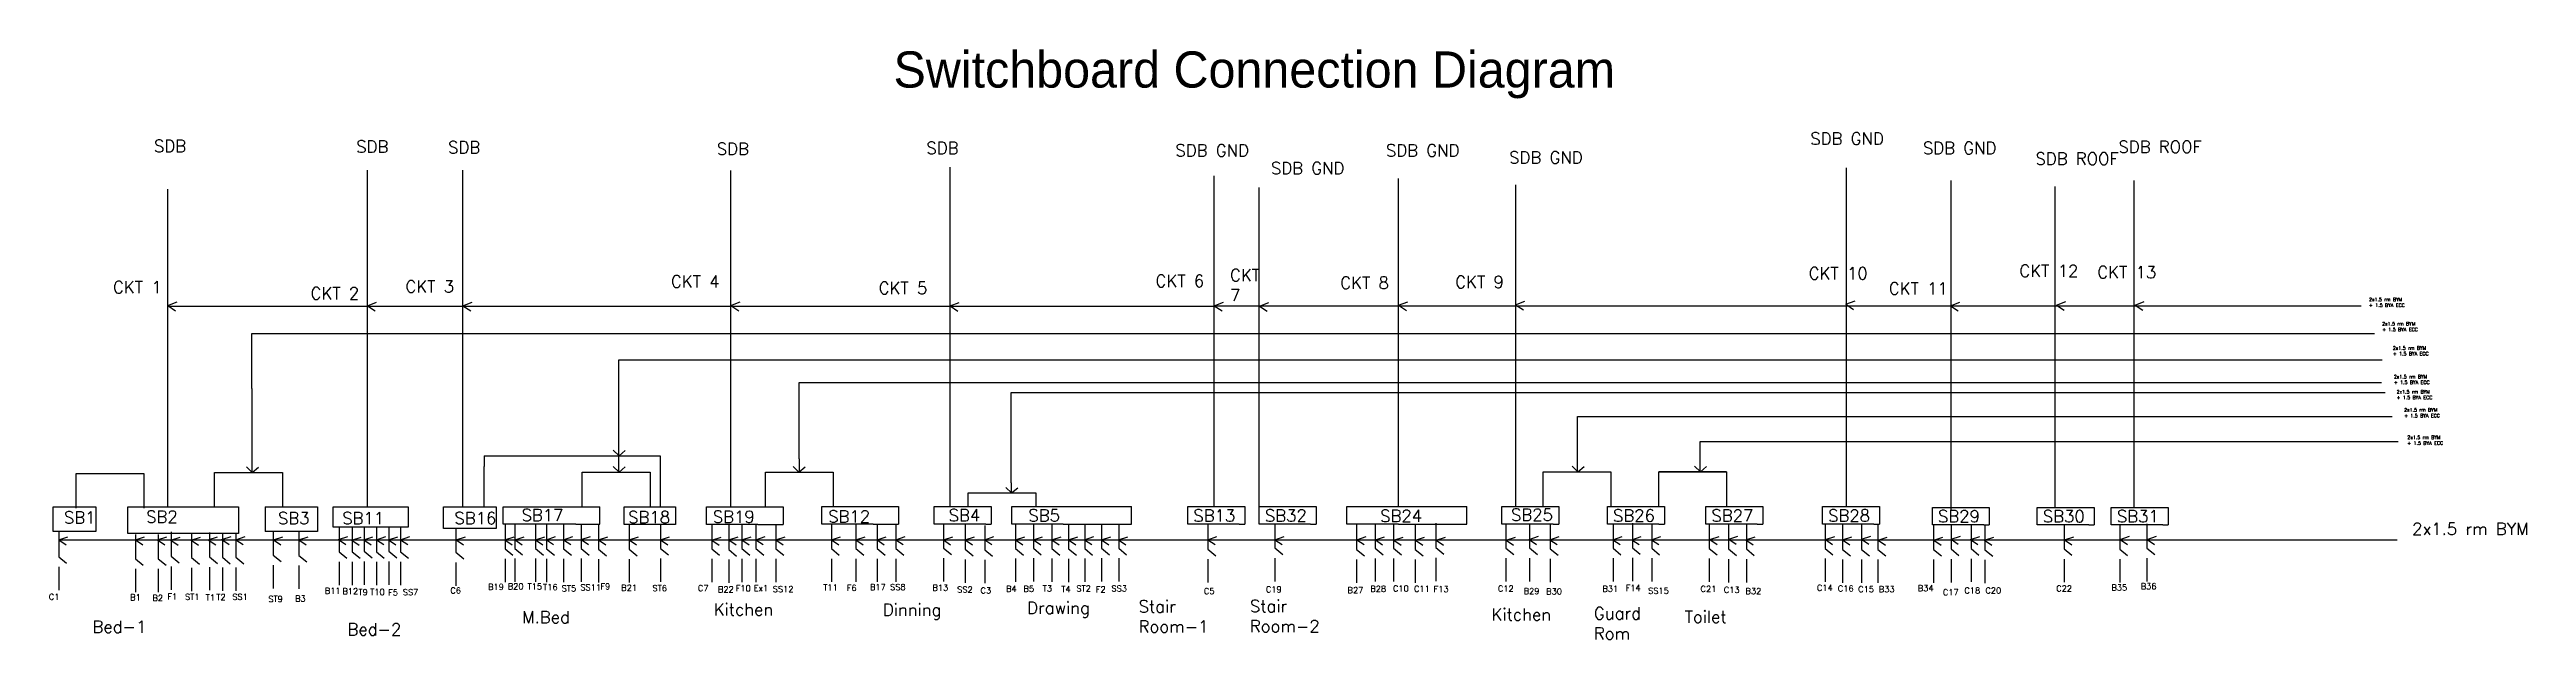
# Model space of a CAD drawing. Header units: inches. Extents: x 2471 to 10798, y -852 to 2323.
# Drawn here: x 2576 to 5038, y -825 to -239 of the extents above; entities that cross this region are included whole.
import ezdxf

# ---------------------------------------------------------------- set-up
doc = ezdxf.new("R2010")
doc.units = ezdxf.units.IN
doc.header["$LTSCALE"] = 20
doc.header["$MEASUREMENT"] = 0
doc.layers.add('Sub Distribution Board', color=250, linetype='Continuous')
doc.layers.add('Switchboard', color=250, linetype='Continuous')
doc.styles.get("Standard").update_dxf_attribs({"font": 'simplex.shx', "height": 6})

msp = doc.modelspace()

# ---------------------------------------------------------------- texts
at = {"layer": 'Switchboard', "attachment_point": 1}
for s, insert, char_height, width in [('{\\fSitka Heading|b0|i0|c0|p2;Switchboard Connection Diagram}', (3415.3, -240.4), 36, 997.671), ('SDB', (2680.3, -328.5), 12, 52.88), ('SDB', (2881.3, -329.1), 12, 52.88), ('SDB', (2972.6, -329.8), 12, 52.88), ('SDB', (3239.7, -331.3), 12, 52.88), ('SDB', (3448, -330.5), 12, 52.88), ('SDB GND', (3695.5, -332.9), 12, 81.453), ('SDB GND', (3904.7, -332.9), 12, 81.453), ('SDB GND', (4027.2, -339.9), 12, 81.453), ('SDB GND', (4326.5, -321.1), 12, 81.453), ('SDB GND', (4438.4, -330.5), 12, 81.453), ('SDB ROOF', (4550.3, -341.1), 12, 81.453), ('SDB ROOF', (4632.8, -329.3), 12, 81.453), ('SDB GND', (3790.4, -350.5), 12, 81.453), ('CKT 4', (3194.1, -463.1), 12, 58.235), ('CKT 6', (3675.7, -462.7), 12, 58.235), ('CKT \\P7', (3749.8, -456.9), 12, 58.235), ('CKT 8', (3859.3, -464.5), 12, 58.235), ('CKT 9', (3973.6, -463.7), 12, 58.235), ('CKT 10', (4324.9, -455.1), 12, 58.235), ('CKT 12', (4534.3, -452.7), 12, 58.235), ('CKT 13', (4611.7, -454), 12, 58.235), ('CKT 1', (2639.6, -468.9), 12, 58.235), ('CKT 2', (2835.9, -475), 12, 58.235), ('CKT 3', (2930.2, -468.2), 12, 58.235), ('CKT 5', (3400.6, -469.7), 12, 58.235), ('CKT 11', (4404.5, -470.1), 12, 58.235), ('2x1.5 rm BYM\\P+ 1.5 BYA ECC', (4881.8, -485.4), 3.423, 149.353), ('2x1.5 rm BYM\\P+ 1.5 BYA ECC', (4894.8, -509.5), 3.423, 149.353), ('2x1.5 rm BYM\\P+ 1.5 BYA ECC', (4905.5, -533.6), 3.423, 149.353), ('2x1.5 rm BYM\\P+ 1.5 BYA ECC', (4906.5, -562.1), 3.423, 149.353), ('2x1.5 rm BYM\\P+ 1.5 BYA ECC', (4909.2, -577.2), 3.423, 149.353), ('2x1.5 rm BYM\\P+ 1.5 BYA ECC', (4916.7, -595.2), 3.423, 149.353), ('2x1.5 rm BYM\\P+ 1.5 BYA ECC', (4919.9, -622.5), 3.423, 149.353), ('SB1', (2590.8, -697.9), 12, 67.837), ('SB2', (2672.5, -697.2), 12, 74.949), ('SB3', (2803.5, -698.6), 12, 78.956), ('SB11', (2867.4, -698.6), 12, 65.557), ('SB16', (2978.9, -698.6), 12, 56.944), ('SB17', (3045.6, -695.5), 12, 52.999), ('SB18', (3151.6, -697.6), 12, 44.121), ('SB19', (3235.7, -697.2), 12, 44.121), ('SB12', (3350.4, -696.9), 12, 44.121), ('SB4', (3470.1, -695.7), 12, 44.121), ('SB5', (3549.3, -695.8), 12, 44.121), ('SB13', (3713.3, -696), 12, 44.121), ('SB32', (3784.4, -696), 12, 44.121), ('SB24', (3899, -696.3), 12, 44.121), ('SB25', (4029, -695.2), 12, 44.121), ('SB26', (4130.4, -696), 12, 44.121), ('SB27', (4228.2, -696), 12, 44.121), ('SB28', (4344.2, -696), 12, 44.121), ('SB29', (4453.4, -696.7), 12, 44.121), ('SB30', (4557.6, -696.7), 12, 44.121), ('SB31', (4631.2, -696.7), 12, 44.121), ('2x1.5 rm BYM', (4924.6, -709.2), 12, 165.587), ('C1', (2575.7, -779.8), 6, 17.751), ('B1', (2656.6, -780.3), 6, 17.751), ('B2', (2678.7, -780.9), 6, 17.751), ('F1', (2693.6, -779.6), 6, 17.751), ('ST1', (2711.1, -779.8), 6, 17.751), ('T1', (2731.7, -780.5), 6, 17.751), ('T2', (2742.3, -780), 6, 17.751), ('SS1', (2758.1, -779.8), 6, 17.751), ('ST9', (2793.9, -781.9), 6, 17.751), ('B3', (2820.5, -781.6), 6, 17.751), ('B11', (2850.1, -773.8), 6, 17.751), ('B12', (2867.5, -774.3), 6, 17.751), ('T9', (2883.5, -775.2), 6, 17.751), ('T10', (2895.2, -775), 6, 17.751), ('F5', (2913, -775.5), 6, 17.751), ('SS7', (2927.6, -775.2), 6, 17.751), ('C6', (2974.8, -773.5), 6, 17.751), ('B19', (3012.3, -769.9), 6, 17.751), ('B20', (3031.9, -769.4), 6, 17.751), ('T15', (3051.6, -769.5), 6, 17.751), ('T16', (3067, -770.1), 6, 17.751), ('ST5', (3085.5, -771.4), 6, 17.751), ('SS11', (3104, -770.4), 6, 17.751), ('F9', (3124, -769.4), 6, 17.751), ('B21', (3144.7, -770.8), 6, 17.751), ('ST6', (3175.7, -771.2), 6, 17.751), ('C7', (3220.9, -771.1), 6, 17.751), ('B22', (3240.8, -772.4), 6, 17.751), ('F10', (3258.5, -771.3), 6, 17.751), ('Ex1', (3276.3, -771.1), 6, 17.751), ('SS12', (3295.3, -772.1), 6, 17.751), ('T11', (3345.5, -770.5), 6, 17.751), ('F6', (3368.8, -770.9), 6, 17.751), ('B17', (3391.9, -770.1), 6, 17.751), ('SS8', (3411.9, -770.1), 6, 17.751), ('B13', (3454, -770.7), 6, 17.751), ('SS2', (3478.6, -772.6), 6, 17.751), ('C3', (3501.8, -773.5), 6, 17.751), ('B4', (3527.2, -771.8), 6, 17.751), ('B5', (3544.5, -771.8), 6, 17.751), ('{\\C5; Drawing }', (3539.9, -787.7), 12, 103.8), ('T3', (3563.6, -771.5), 6, 17.751), ('T4', (3582.1, -772.1), 6, 17.751), ('ST2', (3597, -771.5), 6, 17.751), ('F2', (3616.4, -772.4), 6, 17.751), ('SS3', (3631.9, -771.5), 6, 17.751), ('{\\C5;Stair \\PRoom-1}', (3658.9, -786.3), 12, 103.8), ('C5', (3723.8, -774.1), 6, 17.751), ('{\\C5;Stair \\PRoom-2}', (3769.5, -786), 12, 103.8), ('C19', (3785.4, -772.4), 6, 17.751), ('B27', (3866.6, -773.2), 6, 17.751), ('B28', (3889.2, -771.8), 6, 17.751), ('C10', (3911.7, -771.5), 6, 17.751), ('C11', (3932.6, -771.8), 6, 17.751), ('F13', (3952.1, -772.1), 6, 17.751), ('C12', (4016, -771.6), 6, 17.751), ('B29', (4041.6, -774.1), 6, 17.751), ('B30', (4064, -774.4), 6, 17.751), ('B31', (4119.8, -771.8), 6, 17.751), ('F14', (4143, -771), 6, 17.751), ('SS15', (4165.3, -773.8), 6, 17.751), ('C21', (4217.4, -771.9), 6, 17.751), ('C13', (4240.5, -772.9), 6, 17.751), ('B32', (4262.1, -774.1), 6, 17.751), ('C14', (4333.1, -770.8), 6, 17.751), ('C16', (4353.8, -771.5), 6, 17.751), ('C15', (4374.1, -772.2), 6, 17.751), ('B33', (4394.6, -772.2), 6, 17.751), ('B34', (4433.3, -771.2), 6, 15.608), ('C17', (4458.3, -775.3), 6, 17.751), ('C18', (4479.6, -773.5), 6, 17.751), ('C20', (4500.5, -773.5), 6, 17.751), ('C22', (4570.9, -771.5), 6, 17.751), ('B35', (4625.7, -770.6), 6, 17.751), ('B36', (4654.9, -769.3), 6, 17.751), ('{\\C5;Bed-1}', (2619.2, -806.5), 12, 108.583), ('{\\C5;Bed-2}', (2872.6, -809.1), 12, 108.583), ('{\\C5;M.Bed}', (3046.3, -797), 12, 108.583), ('{\\C5;Kitchen}', (3236.6, -789.3), 12, 53.533), ('{\\C5; Dinning }', (3396.5, -789.6), 12, 103.8), ('{\\C5;Kitchen}', (4009.7, -794.4), 12, 53.533), ('{\\C5;Guard^JRom}', (4111.4, -793.2), 12, 53.533), ('{\\C5;Toilet}', (4201.6, -796.7), 12, 53.533)]:
    msp.add_mtext(s, dxfattribs=dict(at, insert=insert, char_height=char_height, width=width))

# ---------------------------------------------------------------- linework, layer by layer
at = {"layer": 'Sub Distribution Board'}
for p, q in [((3092.3, -693.3), (3099.6, -693.3)), ((3099.6, -710.6), (3092.3, -710.6))]:
    msp.add_line(p, q, dxfattribs=at)
at = {"layer": 'Switchboard'}
for p, q in [((2892.4, -470.7), (2892.4, -358.4)), ((2987.3, -470.7), (2987.3, -358.5)), ((3253.7, -470.7), (3253.7, -358.9)), ((3471.5, -470.5), (3471.5, -355.5)), ((3734.1, -470.5), (3734.1, -364.2)), ((3917.1, -470.5), (3917.1, -366.8)), ((4362.4, -470.5), (4362.4, -356.2)), ((4466.4, -474.2), (4466.4, -368.7)), ((4648.5, -471.2), (4648.5, -368.7)), ((2694.1, -470.7), (2694.1, -377.3)), ((3778.7, -470.5), (3778.7, -375.8)), ((4033.7, -470.5), (4033.7, -373)), ((4569.9, -471.2), (4569.9, -374.7)), ((2694.1, -509), (2694.1, -470.7)), ((2694.1, -493.1), (2703.3, -489.6)), ((2892.4, -509), (2892.4, -470.7)), ((2892.4, -493.3), (2901.6, -489.7)), ((2987.3, -509), (2987.3, -470.7)), ((2987.3, -493.3), (2996.5, -489.7)), ((3253.7, -509), (3253.7, -470.7)), ((3253.7, -493.2), (3262.9, -489.6)), ((3471.5, -508.8), (3471.5, -470.5)), ((3471.5, -493.5), (3480.7, -490)), ((3734.1, -508.8), (3734.1, -470.5)), ((3734.1, -493.4), (3743.3, -489.8)), ((3778.7, -508.8), (3778.7, -470.5)), ((3779, -493.6), (3788.2, -490)), ((3917.1, -508.8), (3917.1, -470.5)), ((3917.3, -492.9), (3926.5, -489.3)), ((4033.6, -492.3), (4042.8, -488.7)), ((4033.6, -492.3), (4041.4, -497.4)), ((4033.7, -508.8), (4033.7, -470.5)), ((4361.8, -491.9), (4371, -488.3)), ((4361.8, -491.9), (4369.5, -497.1)), ((4362.4, -508.8), (4362.4, -470.5)), ((4465.8, -493.3), (4475, -489.8)), ((4466.4, -512.5), (4466.4, -474.2)), ((4569.9, -509.5), (4569.9, -471.2)), ((4571.2, -492.6), (4580.4, -489)), ((4648.5, -509.5), (4648.5, -471.2)), ((4649.2, -492.6), (4658.4, -489)), ((2694.1, -493.1), (2701.8, -498.3)), ((2694.1, -493.6), (3734.3, -493.6)), ((2694.1, -553.8), (2694.1, -509)), ((2892.4, -493.3), (2900.2, -498.4)), ((2892.4, -553.8), (2892.4, -509)), ((2987.3, -493.3), (2995.1, -498.5)), ((2987.3, -553.8), (2987.3, -509)), ((3253.7, -493.2), (3261.4, -498.4)), ((3253.7, -553.8), (3253.7, -509)), ((3471.5, -493.5), (3479.3, -498.7)), ((3471.5, -553.6), (3471.5, -508.8)), ((3734.1, -493.4), (3741.8, -498.5)), ((3734.1, -493.4), (4874.1, -493.4)), ((3734.1, -553.6), (3734.1, -508.8)), ((3778.7, -553.6), (3778.7, -508.8)), ((3779, -493.6), (3786.8, -498.7)), ((3917.1, -553.6), (3917.1, -508.8)), ((3917.3, -492.9), (3925, -498.1)), ((4033.7, -553.6), (4033.7, -508.8)), ((4362.4, -553.6), (4362.4, -508.8)), ((4465.8, -493.3), (4473.5, -498.5)), ((4466.4, -557.2), (4466.4, -512.5)), ((4569.9, -554.3), (4569.9, -509.5)), ((4571.2, -492.6), (4578.9, -497.8)), ((4648.5, -554.3), (4648.5, -509.5)), ((4649.2, -492.6), (4656.9, -497.8)), ((2777.6, -575.7), (2777.6, -520.9)), ((2777.6, -520.9), (4887.2, -520.9)), ((2694.1, -592.4), (2694.1, -553.8)), ((2892.4, -592.4), (2892.4, -553.8)), ((2987.3, -592.4), (2987.3, -553.8)), ((3142.4, -601), (3142.4, -547.1)), ((3142.4, -547.1), (4895, -547.1)), ((3253.7, -592.4), (3253.7, -553.8)), ((3471.5, -592.1), (3471.5, -553.6)), ((3734.1, -592.1), (3734.1, -553.6)), ((3778.7, -592.1), (3778.7, -553.6)), ((3917.1, -592.1), (3917.1, -553.6)), ((4033.7, -592.1), (4033.7, -553.6)), ((4362.4, -592.1), (4362.4, -553.6)), ((4466.4, -595.8), (4466.4, -557.2)), ((4569.9, -592.9), (4569.9, -554.3)), ((4648.5, -592.9), (4648.5, -554.3)), ((2777.6, -575.7), (2777.6, -659.1)), ((3321.5, -636), (3321.5, -569.8)), ((3321.5, -569.8), (4894.3, -569.8)), ((3532.3, -669.5), (3532.3, -579.7)), ((3532.3, -579.7), (4897.9, -579.7)), ((2694.1, -693.3), (2694.1, -592.4)), ((2892.4, -693.3), (2892.4, -592.4)), ((2987.3, -693.3), (2987.3, -592.4)), ((3142.4, -658.8), (3142.4, -601)), ((3253.7, -693.3), (3253.7, -592.4)), ((3471.5, -693.1), (3471.5, -592.1)), ((3734.1, -693.1), (3734.1, -592.1)), ((3778.7, -693.1), (3778.7, -592.1)), ((3778.7, -601), (3778.7, -601)), ((3917.1, -693.1), (3917.1, -592.1)), ((4033.7, -693.1), (4033.7, -592.1)), ((4095.1, -658.6), (4095.1, -603.5)), ((4095.1, -603.5), (4904.8, -603.5)), ((4362.4, -693.1), (4362.4, -592.1)), ((4466.4, -696.7), (4466.4, -595.8)), ((4569.9, -693.8), (4569.9, -592.9)), ((4648.5, -693.8), (4648.5, -592.9)), ((3142.5, -642.6), (3136.7, -637.1)), ((3142.5, -642.6), (3148.7, -637.4)), ((3321.5, -645.6), (3321.5, -636)), ((4217.1, -658.6), (4217.1, -628.3)), ((4217.1, -628.3), (4910.7, -628.3)), ((2602.9, -694.5), (2602.9, -660)), ((2602.9, -660), (2670.2, -660)), ((2670.2, -660), (2670.3, -660)), ((2670.3, -660), (2670.3, -694.5)), ((2740.5, -693.6), (2740.5, -659.1)), ((2740.5, -659.1), (2807.8, -659.1)), ((2777.9, -659.1), (2772.1, -653.6)), ((2777.9, -659.1), (2784.1, -653.8)), ((2807.8, -659.1), (2807.9, -659.1)), ((2807.9, -659.1), (2807.9, -693.6)), ((3008.5, -642.6), (3183.4, -642.6)), ((3008.5, -642.6), (3008.5, -653.1)), ((3008.5, -693.3), (3008.5, -653.1)), ((3105.9, -693.3), (3105.9, -658.8)), ((3105.9, -658.8), (3173.2, -658.8)), ((3142.5, -658.8), (3136.8, -653.3)), ((3142.5, -658.8), (3148.7, -653.6)), ((3173.2, -658.8), (3173.3, -658.8)), ((3173.3, -658.8), (3173.3, -693.3)), ((3183.4, -642.6), (3183.4, -653.1)), ((3183.4, -653.1), (3183.4, -693.3)), ((3288.1, -693.3), (3288.1, -658.8)), ((3288.1, -658.8), (3355.4, -658.8)), ((3321.2, -658.8), (3315.5, -653.3)), ((3321.2, -658.8), (3327.5, -653.6)), ((3321.5, -645.6), (3321.5, -658.8)), ((3355.4, -658.8), (3355.4, -693.3)), ((4061, -693.1), (4061, -658.6)), ((4061, -658.6), (4128.3, -658.6)), ((4095.5, -658.4), (4089.8, -653)), ((4095.5, -658.4), (4101.7, -653.2)), ((4128.3, -658.6), (4128.3, -693.1)), ((4176, -693.1), (4176, -658.6)), ((4176, -658.6), (4243.3, -658.6)), ((4243.3, -658.6), (4176, -658.6)), ((4217.2, -658.5), (4211.4, -653)), ((4217.2, -658.5), (4223.4, -653.2)), ((4243.3, -658.6), (4243.3, -693.1)), ((4243.3, -658.6), (4243.3, -658.6)), ((3489.4, -693.1), (3489.4, -679.5)), ((3489.4, -679.5), (3556.7, -679.5)), ((3532.5, -679.5), (3526.8, -674)), ((3532.3, -669.5), (3532.3, -679.5)), ((3532.5, -679.5), (3538.8, -674.3)), ((3556.7, -679.5), (3556.8, -691.8)), ((2622.5, -693.3), (2622.5, -717.8)), ((2790.8, -693.3), (2790.8, -717.7)), ((2864.2, -713.7), (2864.2, -737.9)), ((2877.4, -713.7), (2877.4, -737.9)), ((2889.1, -713.2), (2889.1, -737.5)), ((2901.4, -713.7), (2901.4, -737.9)), ((2913.6, -713.2), (2913.6, -737.5)), ((2925.3, -713.7), (2925.3, -737.9)), ((3029.2, -710.6), (3029.2, -734.9)), ((3038.8, -710.3), (3038.8, -734.6)), ((3059.4, -710.4), (3059.4, -734.7)), ((3070.3, -710.6), (3070.3, -734.9)), ((3087.3, -710.7), (3087.3, -735)), ((3099.6, -693.3), (3121, -693.3)), ((3099.6, -710.6), (3123.3, -710.6)), ((3104.8, -710.4), (3104.8, -734.7)), ((3121, -693.3), (3123.3, -693.3)), ((3122.2, -711.2), (3122.2, -710.6)), ((3122.2, -711.2), (3122.2, -735.4)), ((3123.3, -710.6), (3123.3, -693.3)), ((3152.7, -711.1), (3152.7, -735.4)), ((3183.8, -710.4), (3183.8, -734.6)), ((3234.6, -710.7), (3234.6, -735)), ((3251.6, -711.5), (3251.6, -735.8)), ((3264.5, -710.6), (3264.5, -734.8)), ((3278.6, -710.6), (3278.6, -734.8)), ((3280.6, -693.3), (3305.7, -693.3)), ((3280.6, -710.8), (3305.7, -710.8)), ((3298.3, -710.7), (3298.3, -735)), ((3305.7, -693.3), (3305.7, -710.8)), ((3353.6, -710.5), (3353.6, -734.8)), ((3377.8, -710.5), (3377.8, -734.8)), ((3395.2, -693.1), (3420.3, -693.1)), ((3395.2, -710.6), (3420.3, -710.6)), ((3399.1, -710.5), (3399.1, -734.8)), ((3417.7, -710.5), (3417.7, -734.8)), ((3420.3, -693.1), (3420.3, -710.6)), ((3465.1, -710), (3465.1, -734.3)), ((3486.5, -711.3), (3486.5, -735.5)), ((3505.9, -711.7), (3505.9, -736)), ((3507, -693.1), (3512.5, -693.1)), ((3507, -710.6), (3512.5, -710.6)), ((3512.5, -693.1), (3512.5, -710.6)), ((3536.7, -710.5), (3536.7, -734.8)), ((3554.3, -710.2), (3554.3, -734.5)), ((3556.8, -691.8), (3556.8, -693.1)), ((3572.8, -710.5), (3572.8, -734.8)), ((3584, -693.1), (3609.1, -693.1)), ((3584, -710.6), (3609.1, -710.6)), ((3589.2, -710.8), (3589.2, -735)), ((3605.3, -710.5), (3605.3, -734.8)), ((3609.1, -693.1), (3651.9, -693.1)), ((3609.1, -710.6), (3651.9, -710.6)), ((3622, -710.2), (3622, -734.5)), ((3639.1, -710.2), (3639.1, -734.5)), ((3651.9, -710.6), (3651.9, -693.1)), ((3727.6, -711.1), (3727.6, -735.4)), ((3758.9, -693.1), (3764.4, -693.1)), ((3758.9, -710.6), (3764.4, -710.6)), ((3764.4, -693.1), (3764.4, -710.6)), ((3794.2, -709.9), (3794.2, -734.1)), ((3829.9, -693.1), (3835.4, -693.1)), ((3829.9, -710.6), (3835.4, -710.6)), ((3835.4, -693.1), (3835.4, -710.6)), ((3875.4, -711.3), (3875.4, -735.6)), ((3894.1, -710.2), (3894.1, -734.5)), ((3912.3, -710.2), (3912.3, -734.5)), ((3917.1, -693.1), (3942.2, -693.1)), ((3917.1, -710.6), (3942.2, -710.6)), ((3933.8, -711.3), (3933.8, -735.6)), ((3942.2, -693.1), (3985, -693.1)), ((3942.2, -710.6), (3985, -710.6)), ((3954.2, -709.6), (3954.2, -733.9)), ((3985, -710.6), (3985, -693.1)), ((4024, -710.1), (4024, -734.4)), ((4047.5, -709.9), (4047.5, -734.2)), ((4067.9, -710.6), (4067.9, -734.9)), ((4070.9, -693.1), (4076.4, -693.1)), ((4070.9, -710.6), (4076.4, -710.6)), ((4076.4, -693.1), (4076.4, -710.6)), ((4130.4, -710.1), (4130.4, -734.4)), ((4149.7, -709.7), (4149.7, -734)), ((4168.9, -710.1), (4168.9, -734.4)), ((4176, -693.1), (4181.5, -693.1)), ((4176, -710.6), (4181.5, -710.6)), ((4181.5, -693.1), (4181.5, -710.6)), ((4226.1, -710.3), (4226.1, -734.6)), ((4245.1, -710.9), (4245.1, -735.2)), ((4263, -710.9), (4263, -735.2)), ((4273.8, -693.1), (4279.3, -693.1)), ((4273.8, -710.6), (4279.3, -710.6)), ((4279.3, -693.1), (4279.3, -710.6)), ((4341.1, -710.4), (4341.1, -734.7)), ((4358.6, -711.3), (4358.6, -735.6)), ((4377.5, -711.3), (4377.5, -735.6)), ((4389.7, -693.1), (4395.2, -693.1)), ((4389.7, -710.6), (4395.2, -710.6)), ((4393.6, -711.3), (4393.6, -735.6)), ((4395.2, -693.1), (4395.2, -710.6)), ((4448.9, -711.3), (4448.9, -735.6)), ((4466.4, -710.9), (4466.4, -735.2)), ((4486.3, -710.5), (4486.3, -734.8)), ((4498.9, -693.8), (4504.4, -693.8)), ((4498.9, -711.3), (4504.4, -711.3)), ((4499.9, -711.7), (4499.9, -736)), ((4504.4, -693.8), (4504.4, -711.3)), ((4578.7, -710.8), (4578.7, -735.1)), ((4603.2, -693.8), (4608.7, -693.8)), ((4603.2, -711.3), (4608.7, -711.3)), ((4608.7, -693.8), (4608.7, -711.3)), ((4634, -711.1), (4634, -735.3)), ((4661, -710.1), (4661, -734.4)), ((4676.7, -693.8), (4682.2, -693.8)), ((4676.7, -711.3), (4682.2, -711.3)), ((4682.2, -693.8), (4682.2, -711.3)), ((2585.6, -718.6), (2585.6, -742.9)), ((2585.6, -726.1), (2594.8, -723)), ((2585.6, -726.1), (3727.8, -726.1)), ((2585.6, -726.1), (2592.9, -731.1)), ((2661.8, -720.7), (2661.8, -745)), ((2661.8, -726.1), (2671, -723)), ((2661.8, -726.1), (2669.1, -731.1)), ((2683.9, -726.1), (2693.1, -723)), ((2683.9, -726.1), (2691.2, -731.1)), ((2684.5, -720.7), (2684.5, -745)), ((2697.1, -726.6), (2706.3, -723.5)), ((2697.1, -726.6), (2704.3, -731.5)), ((2697.4, -718.2), (2697.4, -742.5)), ((2717.4, -726.4), (2726.6, -723.3)), ((2717.4, -726.4), (2724.7, -731.3)), ((2717.7, -719.5), (2717.7, -743.7)), ((2734.3, -726.1), (2743.5, -723)), ((2734.3, -726.1), (2741.6, -731.1)), ((2735.5, -718.8), (2735.5, -743.1)), ((2747.7, -725.9), (2756.9, -722.8)), ((2747.7, -725.9), (2755, -730.8)), ((2748.3, -719.3), (2748.3, -743.5)), ((2761.6, -719.3), (2761.6, -743.5)), ((2761.6, -726), (2770.8, -722.9)), ((2761.6, -726), (2768.9, -730.9)), ((2798.9, -717), (2798.9, -741.3)), ((2799.1, -726.2), (2808.3, -723.1)), ((2799.1, -726.2), (2806.4, -731.1)), ((2824.3, -717.4), (2824.3, -741.6)), ((2824.4, -726.2), (2833.6, -723.1)), ((2824.4, -726.2), (2831.7, -731.1)), ((2863.8, -725.9), (2873, -722.8)), ((2863.8, -725.9), (2871, -730.9)), ((2864.2, -737.9), (2872.1, -744.4)), ((2876.8, -726.4), (2886.1, -723.3)), ((2876.8, -726.4), (2884.1, -731.3)), ((2877.4, -737.9), (2885.3, -744.4)), ((2888.7, -726.2), (2897.9, -723.1)), ((2888.7, -726.2), (2896, -731.1)), ((2889.1, -737.5), (2897, -743.9)), ((2901.4, -726), (2910.6, -722.9)), ((2901.4, -726), (2908.7, -730.9)), ((2901.4, -737.9), (2909.2, -744.4)), ((2913.3, -726.1), (2922.5, -723)), ((2913.3, -726.1), (2920.5, -731)), ((2913.6, -737.5), (2921.5, -743.9)), ((2925.2, -726), (2934.5, -722.9)), ((2925.2, -726), (2932.5, -730.9)), ((2925.3, -737.9), (2933.2, -744.4)), ((2980.4, -714.2), (2980.4, -738.5)), ((2980.4, -738.5), (2988.2, -744.9)), ((2980.6, -726.2), (2989.8, -723.1)), ((2980.6, -726.2), (2987.9, -731.1)), ((3028.9, -726.2), (3038.2, -723.1)), ((3028.9, -726.2), (3036.2, -731.1)), ((3029.2, -734.9), (3037, -741.3)), ((3038.8, -734.6), (3046.7, -741)), ((3039.1, -726.2), (3048.3, -723.1)), ((3039.1, -726.2), (3046.3, -731.1)), ((3059.4, -734.7), (3067.3, -741.2)), ((3059.5, -726.2), (3068.8, -723.1)), ((3059.5, -726.2), (3066.8, -731.1)), ((3070.3, -726), (3079.5, -722.9)), ((3070.3, -726), (3077.5, -730.9)), ((3070.3, -734.9), (3078.2, -741.3)), ((3087.3, -735), (3095.2, -741.4)), ((3087.4, -726), (3096.6, -722.9)), ((3087.4, -726), (3094.7, -730.9)), ((3104.8, -734.7), (3112.7, -741.2)), ((3105, -725.8), (3114.2, -722.7)), ((3105, -725.8), (3112.2, -730.7)), ((3122.1, -726.2), (3131.3, -723.1)), ((3122.1, -726.2), (3129.4, -731.1)), ((3122.2, -735.4), (3130.1, -741.9)), ((3152.5, -726.1), (3161.7, -723)), ((3152.5, -726.1), (3159.8, -731)), ((3152.7, -735.4), (3160.6, -741.9)), ((3183.6, -726.2), (3192.8, -723.1)), ((3183.6, -726.2), (3190.9, -731.1)), ((3183.8, -734.6), (3191.7, -741.1)), ((3234.6, -735), (3242.4, -741.5)), ((3234.7, -726.4), (3243.9, -723.3)), ((3234.7, -726.4), (3241.9, -731.3)), ((3251.6, -726.1), (3260.8, -723)), ((3251.6, -726.1), (3258.9, -731)), ((3251.6, -735.8), (3259.4, -742.2)), ((3264.5, -734.8), (3272.4, -741.3)), ((3264.6, -726.1), (3273.8, -723)), ((3264.6, -726.1), (3271.9, -731)), ((3278.5, -726), (3287.7, -722.9)), ((3278.5, -726), (3285.7, -730.9)), ((3278.6, -734.8), (3286.4, -741.3)), ((3298.3, -726.1), (3307.5, -723)), ((3298.3, -726.1), (3305.5, -731)), ((3298.3, -735), (3306.2, -741.5)), ((3353.5, -726.1), (3362.7, -723)), ((3353.5, -726.1), (3360.8, -731)), ((3353.6, -734.8), (3361.4, -741.3)), ((3377.8, -734.8), (3385.7, -741.3)), ((3377.9, -726.1), (3387.1, -723)), ((3377.9, -726.1), (3385.1, -731)), ((3398.9, -726.2), (3408.1, -723.2)), ((3398.9, -726.2), (3406.1, -731.2)), ((3399.1, -734.8), (3407, -741.3)), ((3417.6, -726), (3426.8, -722.9)), ((3417.6, -726), (3424.8, -730.9)), ((3417.7, -734.8), (3425.6, -741.3)), ((3464.9, -726.2), (3474.1, -723.2)), ((3464.9, -726.2), (3472.1, -731.2)), ((3465.1, -734.3), (3472.9, -740.7)), ((3486.5, -726.1), (3495.7, -723)), ((3486.5, -726.1), (3493.8, -731)), ((3486.5, -735.5), (3494.4, -742)), ((3505.9, -726), (3515.1, -722.9)), ((3505.9, -726), (3513.1, -730.9)), ((3505.9, -736), (3513.8, -742.4)), ((3536.6, -726.1), (3545.8, -723)), ((3536.6, -726.1), (3543.8, -731)), ((3536.7, -734.8), (3544.6, -741.2)), ((3554.3, -726.2), (3563.5, -723.1)), ((3554.3, -726.2), (3561.6, -731.1)), ((3554.3, -734.5), (3562.2, -740.9)), ((3572.8, -726.1), (3582, -723)), ((3572.8, -726.1), (3580, -731)), ((3572.8, -734.8), (3580.7, -741.2)), ((3589.2, -726.1), (3598.4, -723.1)), ((3589.2, -726.1), (3596.5, -731.1)), ((3589.2, -735), (3597.1, -741.5)), ((3605.2, -726), (3614.4, -722.9)), ((3605.2, -726), (3612.4, -730.9)), ((3605.3, -734.8), (3613.2, -741.2)), ((3622, -726.1), (3631.2, -723)), ((3622, -726.1), (3629.3, -731)), ((3622, -734.5), (3629.9, -740.9)), ((3638.9, -726.1), (3648.1, -723)), ((3638.9, -726.1), (3646.2, -731)), ((3639.1, -734.5), (3646.9, -740.9)), ((3727.6, -726), (3736.8, -722.9)), ((3727.6, -726), (3734.9, -730.9)), ((3727.6, -726.1), (4909.6, -726.1)), ((3727.6, -735.4), (3735.5, -741.9)), ((3794.2, -726), (3803.4, -722.9)), ((3794.2, -726), (3801.5, -730.9)), ((3794.2, -734.1), (3802.1, -740.6)), ((3875.4, -735.6), (3883.3, -742.1)), ((3875.7, -726), (3884.9, -722.9)), ((3875.7, -726), (3883, -730.9)), ((3894.1, -734.5), (3902, -741)), ((3894.2, -726.2), (3903.4, -723.2)), ((3894.2, -726.2), (3901.4, -731.2)), ((3912.3, -734.5), (3920.2, -741)), ((3912.6, -726.5), (3921.8, -723.4)), ((3912.6, -726.5), (3919.9, -731.4)), ((3933.8, -735.6), (3941.7, -742.1)), ((3934, -726.5), (3943.2, -723.4)), ((3934, -726.5), (3941.3, -731.4)), ((3954.2, -733.9), (3962.1, -740.4)), ((3954.6, -726.5), (3963.8, -723.4)), ((3954.6, -726.5), (3961.9, -731.4)), ((4024, -734.4), (4031.9, -740.8)), ((4024.2, -726.5), (4033.4, -723.4)), ((4024.2, -726.5), (4031.5, -731.4)), ((4047.2, -725.7), (4056.5, -722.6)), ((4047.2, -725.7), (4054.5, -730.6)), ((4047.5, -734.2), (4055.4, -740.6)), ((4067.6, -726), (4076.8, -722.9)), ((4067.6, -726), (4074.8, -730.9)), ((4067.9, -734.9), (4075.8, -741.3)), ((4130.2, -726), (4139.4, -722.9)), ((4130.2, -726), (4137.5, -730.9)), ((4130.4, -734.4), (4138.3, -740.9)), ((4149.2, -726), (4158.4, -722.9)), ((4149.2, -726), (4156.5, -730.9)), ((4149.7, -734), (4157.5, -740.5)), ((4168.7, -726), (4177.9, -722.9)), ((4168.7, -726), (4176, -730.9)), ((4168.9, -734.4), (4176.7, -740.9)), ((4226.1, -734.6), (4233.9, -741)), ((4226.6, -725.8), (4235.8, -722.7)), ((4226.6, -725.8), (4233.8, -730.7)), ((4245.1, -735.2), (4253, -741.6)), ((4245.4, -725.4), (4254.6, -722.4)), ((4245.4, -725.4), (4252.7, -730.4)), ((4262.5, -726.1), (4271.7, -723)), ((4262.5, -726.1), (4269.8, -731)), ((4263, -735.2), (4270.8, -741.6)), ((4341.1, -734.7), (4349, -741.1)), ((4341.5, -725.8), (4350.7, -722.7)), ((4341.5, -725.8), (4348.7, -730.7)), ((4358.5, -726.1), (4367.7, -723)), ((4358.5, -726.1), (4365.7, -731)), ((4358.6, -735.6), (4366.4, -742.1)), ((4377.4, -725.6), (4386.6, -722.5)), ((4377.4, -725.6), (4384.6, -730.5)), ((4377.5, -735.6), (4385.3, -742.1)), ((4393.6, -735.6), (4401.4, -742.1)), ((4393.8, -726.4), (4403, -723.3)), ((4393.8, -726.4), (4401.1, -731.3)), ((4448.9, -735.6), (4456.8, -742.1)), ((4449.1, -726.4), (4458.3, -723.3)), ((4449.1, -726.4), (4456.4, -731.3)), ((4466.4, -725.6), (4475.6, -722.5)), ((4466.4, -725.6), (4473.6, -730.5)), ((4466.4, -735.2), (4474.2, -741.6)), ((4485.8, -725.8), (4495, -722.7)), ((4485.8, -725.8), (4493.1, -730.7)), ((4486.3, -734.8), (4494.1, -741.2)), ((4499.6, -726.4), (4508.8, -723.3)), ((4499.6, -726.4), (4506.8, -731.3)), ((4499.9, -736), (4507.8, -742.5)), ((4578.7, -735.1), (4586.5, -741.5)), ((4579.1, -726.1), (4588.4, -723)), ((4579.1, -726.1), (4586.4, -731)), ((4634, -735.3), (4641.9, -741.8)), ((4634.6, -725.7), (4643.8, -722.6)), ((4634.6, -725.7), (4641.9, -730.6)), ((4661, -734.4), (4668.8, -740.8)), ((4661.4, -725.7), (4670.6, -722.6)), ((4661.4, -725.7), (4668.7, -730.6)), ((2585.6, -742.9), (2593.5, -749.3)), ((2585.6, -752.9), (2585.6, -776.1)), ((2661.8, -745), (2669.7, -751.4)), ((2661.8, -755.1), (2661.8, -778.2)), ((2684.5, -745), (2692.4, -751.4)), ((2684.5, -755.1), (2684.5, -778.2)), ((2697.4, -742.5), (2705.3, -749)), ((2697.4, -752.6), (2697.4, -775.7)), ((2717.7, -743.7), (2725.5, -750.2)), ((2717.7, -753.8), (2717.7, -777)), ((2735.5, -743.1), (2743.3, -749.6)), ((2735.5, -753.2), (2735.5, -776.3)), ((2748.3, -743.5), (2756.1, -750)), ((2748.3, -753.6), (2748.3, -776.8)), ((2761.6, -743.5), (2769.5, -750)), ((2761.6, -753.6), (2761.6, -776.8)), ((2798.9, -741.3), (2806.8, -747.7)), ((2798.9, -751.4), (2798.9, -774.5)), ((2824.3, -741.6), (2832.2, -748.1)), ((2824.3, -751.7), (2824.3, -774.9)), ((2864.2, -748), (2864.2, -771.2)), ((2877.4, -748), (2877.4, -771.2)), ((2889.1, -747.5), (2889.1, -770.7)), ((2901.4, -748), (2901.4, -771.2)), ((2913.6, -747.5), (2913.6, -770.7)), ((2925.3, -748), (2925.3, -771.2)), ((2980.4, -748.6), (2980.4, -771.7)), ((3029.2, -745), (3029.2, -768.1)), ((3038.8, -744.6), (3038.8, -767.8)), ((3059.4, -744.8), (3059.4, -767.9)), ((3070.3, -745), (3070.3, -768.1)), ((3087.3, -745.1), (3087.3, -768.2)), ((3104.8, -744.8), (3104.8, -767.9)), ((3122.2, -745.5), (3122.2, -768.7)), ((3152.7, -745.5), (3152.7, -768.6)), ((3183.8, -744.7), (3183.8, -767.9)), ((3234.6, -745.1), (3234.6, -768.2)), ((3251.6, -745.8), (3251.6, -769)), ((3264.5, -744.9), (3264.5, -768.1)), ((3278.6, -744.9), (3278.6, -768.1)), ((3298.3, -745.1), (3298.3, -768.2)), ((3353.6, -744.9), (3353.6, -768)), ((3377.8, -744.9), (3377.8, -768)), ((3399.1, -744.9), (3399.1, -768)), ((3417.7, -744.9), (3417.7, -768)), ((3465.1, -744.4), (3465.1, -767.5)), ((3486.5, -745.6), (3486.5, -768.8)), ((3505.9, -746), (3505.9, -769.2)), ((3536.7, -744.8), (3536.7, -768)), ((3554.3, -744.5), (3554.3, -767.7)), ((3572.8, -744.8), (3572.8, -768)), ((3589.2, -745.1), (3589.2, -768.3)), ((3605.3, -744.8), (3605.3, -768)), ((3622, -744.5), (3622, -767.7)), ((3639.1, -744.5), (3639.1, -767.7)), ((3727.6, -745.5), (3727.6, -768.6)), ((3794.2, -744.2), (3794.2, -767.4)), ((3875.4, -745.7), (3875.4, -768.8)), ((3894.1, -744.6), (3894.1, -767.7)), ((3912.3, -744.6), (3912.3, -767.7)), ((3933.8, -745.7), (3933.8, -768.8)), ((3954.2, -744), (3954.2, -767.1)), ((4024, -744.4), (4024, -767.6)), ((4047.5, -744.3), (4047.5, -767.4)), ((4067.9, -745), (4067.9, -768.1)), ((4130.4, -744.5), (4130.4, -767.6)), ((4149.7, -744.1), (4149.7, -767.2)), ((4168.9, -744.5), (4168.9, -767.6)), ((4226.1, -744.7), (4226.1, -767.8)), ((4245.1, -745.3), (4245.1, -768.4)), ((4263, -745.3), (4263, -768.4)), ((4341.1, -744.7), (4341.1, -767.9)), ((4358.6, -745.7), (4358.6, -768.8)), ((4377.5, -745.7), (4377.5, -768.8)), ((4393.6, -745.7), (4393.6, -768.8)), ((4448.9, -745.7), (4448.9, -768.8)), ((4466.4, -745.3), (4466.4, -768.4)), ((4486.3, -744.9), (4486.3, -768)), ((4499.9, -746.1), (4499.9, -769.2)), ((4578.7, -745.2), (4578.7, -768.3)), ((4634, -745.4), (4634, -768.6)), ((4661, -744.5), (4661, -767.6))]:
    msp.add_line(p, q, dxfattribs=at)
for points in [[(2622.5, -717.8), (2580, -717.8), (2580, -693.3), (2622.5, -693.3)], [(2790.8, -693.3), (2842.8, -693.3), (2842.8, -717.7), (2790.8, -717.7)], [(3092.3, -710.6), (3027.2, -710.6), (3027.2, -693.3), (3092.3, -693.3)], [(3280.6, -710.8), (3229.4, -710.8), (3229.4, -693.3), (3280.6, -693.3)], [(3395.2, -710.6), (3344.1, -710.6), (3344.1, -693.1), (3395.2, -693.1)], [(3507, -710.6), (3455.8, -710.6), (3455.8, -693.1), (3507, -693.1)], [(3584, -710.6), (3532.8, -710.6), (3532.8, -693.1), (3584, -693.1)], [(3758.9, -710.6), (3707.7, -710.6), (3707.7, -693.1), (3758.9, -693.1)], [(3829.9, -710.6), (3778.7, -710.6), (3778.7, -693.1), (3829.9, -693.1)], [(3917.1, -710.6), (3865.9, -710.6), (3865.9, -693.1), (3917.1, -693.1)], [(4070.9, -710.6), (4019.8, -710.6), (4019.8, -693.1), (4070.9, -693.1)], [(4176, -710.6), (4124.8, -710.6), (4124.8, -693.1), (4176, -693.1)], [(4273.8, -710.6), (4222.6, -710.6), (4222.6, -693.1), (4273.8, -693.1)], [(4389.7, -710.6), (4338.6, -710.6), (4338.6, -693.1), (4389.7, -693.1)], [(4498.9, -711.3), (4447.8, -711.3), (4447.8, -693.8), (4498.9, -693.8)], [(4603.2, -711.3), (4552, -711.3), (4552, -693.8), (4603.2, -693.8)], [(4676.7, -711.3), (4625.6, -711.3), (4625.6, -693.8), (4676.7, -693.8)]]:
    msp.add_lwpolyline(points, dxfattribs=at)
for points in [[(2654.2, -693.3), (2764.4, -693.3), (2764.4, -719.9), (2654.2, -719.9)], [(2858.3, -693.3), (2932.9, -693.3), (2932.9, -713.4), (2858.3, -713.4)], [(2967.9, -693.3), (3020.5, -693.3), (3020.5, -714.8), (2967.9, -714.8)], [(3147.5, -693.3), (3198.7, -693.3), (3198.7, -710.8), (3147.5, -710.8)]]:
    msp.add_lwpolyline(points, close=True, dxfattribs=at)

msp.set_redraw_order([(e.dxf.handle, doc.entitydb.next_handle()) for e in msp.query("TEXT MTEXT ATTDEF DIMENSION ARC_DIMENSION")])  # texts and dimensions are drawn at this point

doc.saveas('drawing.dxf')
